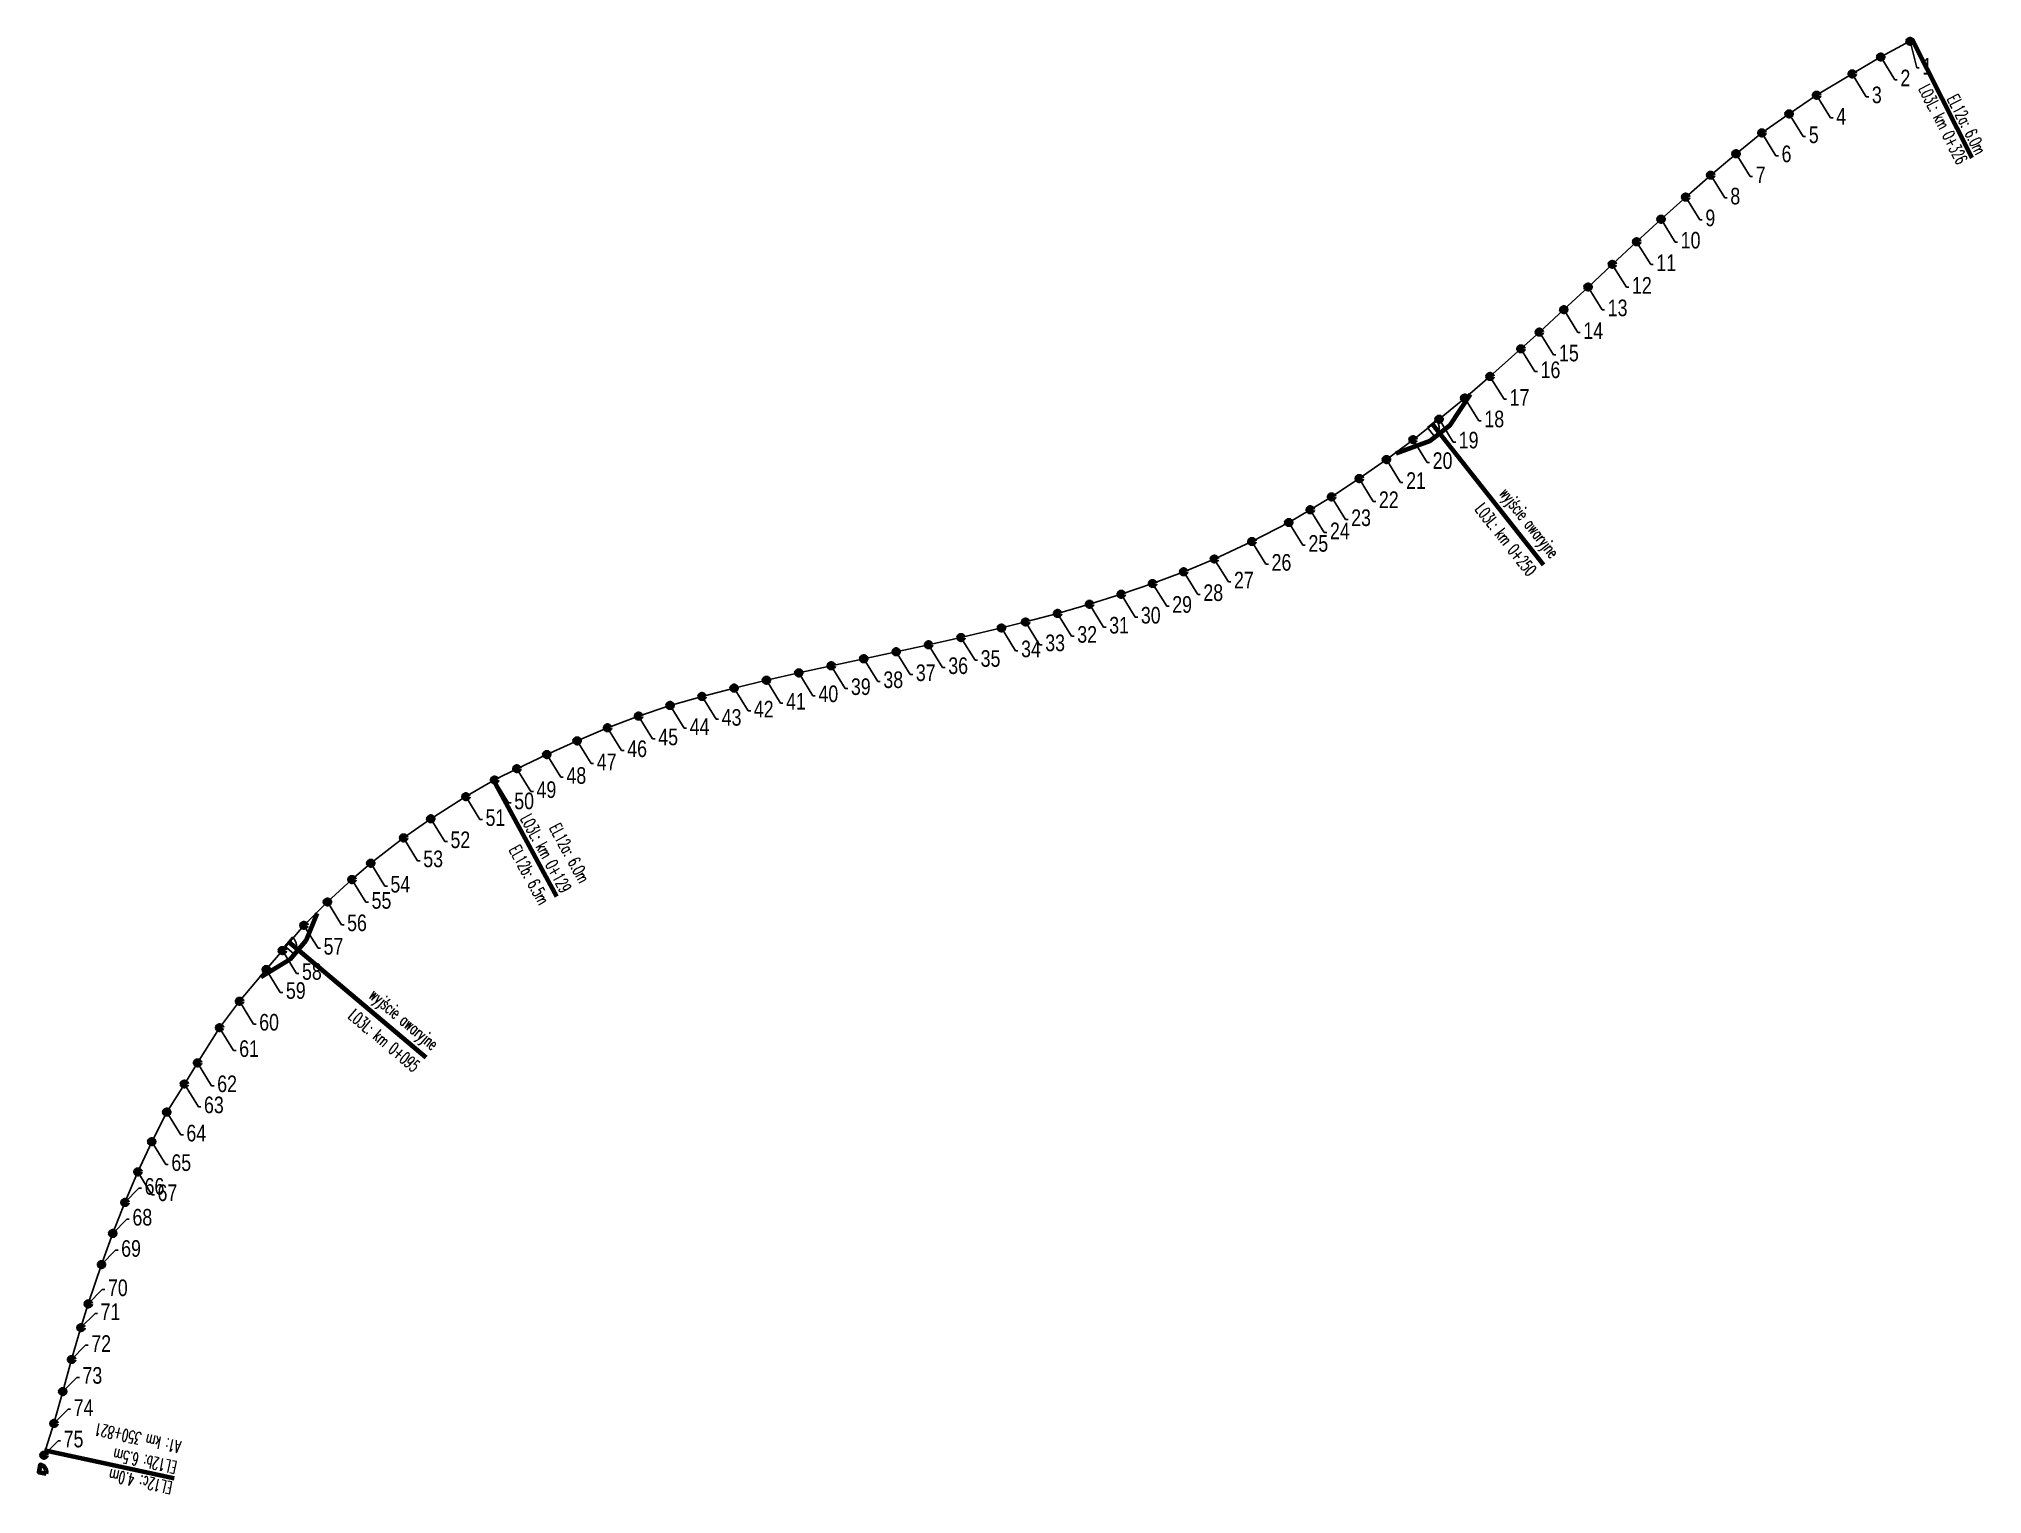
# Model space of a CAD drawing. Header units: metres. Extents: x 7402779 to 7405920, y 5696902 to 5712005.
# Drawn here: x 7404987 to 7405221.1, y 5697856.4 to 5698031.8 of the extents above; entities that cross this region are included whole.
import ezdxf

# ---------------------------------------------------------------- set-up
doc = ezdxf.new("R2010")
doc.units = ezdxf.units.M
for name, color, linetype in [('Drzwi ewakuacyjne', 100, 'Continuous'), ('Drzwi ewakuacyjne_opis', 7, 'Continuous'), ('Ekran_akustyczny', 100, 'Continuous'), ('Ekran_akustyczny_4m_opis', 7, 'Continuous'), ('Ekran_akustyczny_6.5m_opis', 7, 'Continuous'), ('Ekran_akustyczny_6m_opis', 7, 'Continuous'), ('Ekran_akustyczny_pale', 100, 'Continuous'), ('Ekran_akustyczny_pale_opis', 1, 'Continuous')]:
    doc.layers.add(name, color=color, linetype=linetype)
doc.styles.add('CDMSTYLE', font='CDMSIMPL', dxfattribs={"width": 0.8, "bigfont": 'CDMBIGPL'})
doc.styles.add('simplex 0.60', font='simplex.shx', dxfattribs={"width": 0.6})
doc.dimstyles.new('CDM-ME200MM', dxfattribs={"dimscale": 0.2, "dimtxt": 2.5, "dimasz": 1.5, "dimexe": 1.5, "dimexo": 5, "dimgap": 0.5, "dimtad": 1, "dimdec": 0, "dimlfac": 1000, "dimrnd": 1, "dimzin": 9, "dimtxsty": 'CDMSTYLE', "dimblk": 'OBLIQUE', "dimcen": 2.5, "dimdle": 1.5, "dimclrd": 9, "dimclre": 9, "dimadec": 1, "dimazin": 2, "dimtfac": 1, "dimtdec": 0, "dimtix": 1, "dimtmove": 2, "dimatfit": 3, "dimldrblk": 'NONE', "dimfxl": 1, "dimtvp": 1, "dimtolj": 1, "dimtzin": 0, "dimlwd": 25, "dimlwe": 25, "dimarcsym": 0})

msp = doc.modelspace()

# ---------------------------------------------------------------- texts
at = {"layer": 'Drzwi ewakuacyjne_opis', "lineweight": 100, "char_height": 1.5, "attachment_point": 9, "style": 'simplex 0.60'}
for s, insert, rotation in [('wyjście awaryjne', (7405168.72, 5697968.79), 308.3337), ('L03L: km 0+250', (7405166.38, 5697966.94), 308.3337), ('wyjście awaryjne', (7405034.02, 5697909.47), 319.8373), ('L03L: km 0+095', (7405032.09, 5697907.19), 319.8373)]:
    msp.add_mtext(s, dxfattribs=dict(at, insert=insert, rotation=rotation))
at = {"layer": 'Ekran_akustyczny_4m_opis', "lineweight": 100, "insert": (7405003.19, 5697857.87), "char_height": 1.5, "attachment_point": 7, "rotation": 167.8466, "style": 'simplex 0.60'}
msp.add_mtext('EL12c: 4.0m', dxfattribs=at)
at = {"layer": 'Ekran_akustyczny_6.5m_opis', "lineweight": 100, "char_height": 1.5, "style": 'simplex 0.60'}
for s, insert, attachment_point, rotation in [('EL12b: 6.5m', (7405047.28, 5697927.29), 9, 298.4416), ('A1: km 350+821', (7405004.24, 5697862.8), 7, 167.8466), ('EL12b: 6.5m', (7405003.73, 5697860.33), 7, 167.8466)]:
    msp.add_mtext(s, dxfattribs=dict(at, insert=insert, attachment_point=attachment_point, rotation=rotation))
at = {"layer": 'Ekran_akustyczny_6m_opis', "lineweight": 100, "char_height": 1.5, "attachment_point": 9, "style": 'simplex 0.60'}
for s, insert, rotation in [('L03L: km 0+326', (7405218.1, 5698016.56), 296.862), ('EL12a: 6.0m', (7405220.35, 5698017.7), 296.862), ('L03L: km 0+129', (7405049.91, 5697928.73), 298.4416), ('EL12a: 6.0m', (7405052.13, 5697929.92), 298.4416)]:
    msp.add_mtext(s, dxfattribs=dict(at, insert=insert, rotation=rotation))
at = {"layer": 'Ekran_akustyczny_pale_opis', "color": 1, "lineweight": 100, "char_height": 2, "attachment_point": 4, "style": 'CDMSTYLE'}
for s, insert in [('1', (7405213.92, 5698028.52)), ('3', (7405207.84, 5698025.05)), ('2', (7405211.28, 5698027.1)), ('4', (7405203.55, 5698022.49)), ('5', (7405200.24, 5698020.24)), ('6', (7405196.96, 5698017.94)), ('7', (7405193.85, 5698015.43)), ('8', (7405190.79, 5698012.85)), ('9', (7405187.78, 5698010.22)), ('10', (7405184.81, 5698007.54)), ('11', (7405181.87, 5698004.83)), ('12', (7405178.94, 5698002.11)), ('13', (7405176.02, 5697999.38)), ('14', (7405173.09, 5697996.65)), ('15', (7405170.15, 5697993.94)), ('16', (7405167.93, 5697991.92)), ('17', (7405164.2, 5697988.6)), ('18', (7405161.16, 5697985.99)), ('19', (7405158.07, 5697983.45)), ('20', (7405154.93, 5697980.97)), ('21', (7405151.73, 5697978.58)), ('22', (7405148.45, 5697976.28)), ('23', (7405145.11, 5697974.09)), ('25', (7405139.96, 5697971)), ('24', (7405142.55, 5697972.52)), ('26', (7405135.52, 5697968.71)), ('27', (7405130.99, 5697966.59)), ('28', (7405127.3, 5697965.06)), ('30', (7405119.77, 5697962.34)), ('29', (7405123.55, 5697963.64)), ('32', (7405112.11, 5697960.03)), ('31', (7405115.96, 5697961.14)), ('35', (7405100.47, 5697957.13)), ('34', (7405105.34, 5697958.28)), ('33', (7405108.25, 5697959.01)), ('38', (7405088.75, 5697954.57)), ('37', (7405092.66, 5697955.41)), ('36', (7405096.57, 5697956.26)), ('40', (7405080.93, 5697952.87)), ('39', (7405084.84, 5697953.73)), ('43', (7405069.27, 5697950.03)), ('42', (7405073.14, 5697951.04)), ('41', (7405077.03, 5697951.98)), ('45', (7405061.63, 5697947.67)), ('44', (7405065.42, 5697948.94)), ('46', (7405057.89, 5697946.25)), ('48', (7405050.57, 5697943.03)), ('47', (7405054.22, 5697944.68)), ('49', (7405046.96, 5697941.32)), ('50', (7405044.28, 5697939.96)), ('51', (7405040.82, 5697937.95)), ('52', (7405036.59, 5697935.28)), ('53', (7405033.32, 5697932.98)), ('54', (7405029.36, 5697929.93)), ('55', (7405027.09, 5697927.97)), ('56', (7405024.14, 5697925.27)), ('57', (7405021.31, 5697922.44)), ('58', (7405018.71, 5697919.41)), ('59', (7405016.77, 5697917.11)), ('60', (7405013.55, 5697913.29)), ('61', (7405011.14, 5697910.11)), ('62', (7405008.49, 5697905.87)), ('63', (7405006.9, 5697903.33)), ('64', (7405004.78, 5697899.93)), ('65', (7405002.97, 5697896.37)), ('66', (7404999.74, 5697893.51)), ('67', (7405001.3, 5697892.74)), ('68', (7404998.28, 5697889.79)), ('69', (7404996.92, 5697886.03)), ('70', (7404995.33, 5697881.29)), ('71', (7404994.44, 5697878.42)), ('72', (7404993.32, 5697874.58)), ('73', (7404992.26, 5697870.73)), ('74', (7404991.19, 5697866.87)), ('75', (7404989.99, 5697863.06))]:
    msp.add_mtext(s, dxfattribs=dict(at, insert=insert))

# ---------------------------------------------------------------- blocks, each defined once
blk = doc.blocks.new('Wyjście awaryjne')
at = {"layer": 'Drzwi ewakuacyjne'}
blk.add_lwpolyline([(0, 0), (-1.4, 0, 0.414214), (0, -1.4)], format="xyb", close=True, dxfattribs=at)
blk = doc.blocks.new('_None')
blk = doc.blocks.new('_OBLIQUE')
at = {"color": 0, "linetype": 'ByBlock'}
blk.add_line((-0.5, -0.5), (0.5, 0.5), dxfattribs=at)

# ---------------------------------------------------------------- linework, layer by layer
at = {"layer": 'Drzwi ewakuacyjne', "lineweight": 100}
msp.add_lwpolyline([(7404987.89, 5697858.92, 0.414214), (7404987.17, 5697859.97), (7404987, 5697859.09), (7404987.89, 5697858.92)], format="xyb", dxfattribs=at)
at = {"layer": 'Drzwi ewakuacyjne_opis', "lineweight": 100}
for p, q in [((7405168.28, 5697968.44), (7405154.85, 5697985.43)), ((7405033.65, 5697909.04), (7405017.11, 5697923.01))]:
    msp.add_line(p, q, dxfattribs=at)
for points in [[(7405159.43, 5697988.94), (7405156.96, 5697985.18), (7405154.6, 5697983.32), (7405150.54, 5697981.86)], [(7405013.79, 5697918.77), (7405017.28, 5697920.89), (7405019.22, 5697923.18), (7405020.53, 5697926.44)]]:
    msp.add_lwpolyline(points, dxfattribs=at)
at = {"layer": 'Ekran_akustyczny', "linetype": 'Continuous', "lineweight": -3}
msp.add_lwpolyline([(7405212.43, 5698031.52), (7405208.91, 5698029.63), (7405205.47, 5698027.59), (7405201.18, 5698025.02), (7405197.87, 5698022.77), (7405194.59, 5698020.48), (7405191.48, 5698017.97), (7405188.42, 5698015.39), (7405185.42, 5698012.75), (7405182.44, 5698010.08), (7405179.5, 5698007.37), (7405176.57, 5698004.64), (7405173.65, 5698001.91), (7405170.72, 5697999.18), (7405167.78, 5697996.47), (7405165.56, 5697994.46), (7405161.83, 5697991.13), (7405158.79, 5697988.53), (7405155.7, 5697985.98), (7405152.56, 5697983.51), (7405149.36, 5697981.12), (7405146.08, 5697978.82), (7405142.74, 5697976.62), (7405140.18, 5697975.06), (7405137.59, 5697973.54), (7405133.15, 5697971.24), (7405128.62, 5697969.13), (7405124.93, 5697967.59), (7405121.18, 5697966.18), (7405117.4, 5697964.88), (7405113.59, 5697963.68), (7405109.74, 5697962.57), (7405105.88, 5697961.54), (7405102.97, 5697960.82), (7405098.1, 5697959.67), (7405094.2, 5697958.79), (7405090.29, 5697957.95), (7405086.38, 5697957.11), (7405082.46, 5697956.27), (7405078.56, 5697955.41), (7405074.66, 5697954.51), (7405070.77, 5697953.57), (7405066.9, 5697952.57), (7405063.05, 5697951.48), (7405059.26, 5697950.2), (7405055.52, 5697948.79), (7405051.85, 5697947.21), (7405048.2, 5697945.57), (7405044.59, 5697943.86), (7405041.91, 5697942.5), (7405038.45, 5697940.49), (7405034.22, 5697937.82), (7405030.95, 5697935.52), (7405026.99, 5697932.46), (7405024.72, 5697930.5), (7405021.77, 5697927.8), (7405018.94, 5697924.98), (7405016.34, 5697921.94), (7405014.4, 5697919.65), (7405011.18, 5697915.83), (7405008.77, 5697912.65), (7405006.12, 5697908.41), (7405004.53, 5697905.86), (7405002.41, 5697902.47), (7405000.6, 5697898.91), (7404998.93, 5697895.27), (7404997.37, 5697891.59), (7404995.91, 5697887.87), (7404994.55, 5697884.1), (7404992.96, 5697879.36), (7404992.07, 5697876.5), (7404990.95, 5697872.66), (7404989.89, 5697868.8), (7404988.82, 5697864.95), (7404987.62, 5697861.13)], dxfattribs=at)
at = {"layer": 'Ekran_akustyczny_4m_opis', "lineweight": 100}
msp.add_line((7405003.31, 5697858.31), (7404987.67, 5697861.68), dxfattribs=at)
at = {"layer": 'Ekran_akustyczny_6m_opis', "lineweight": 100}
for p, q in [((7405219.94, 5698017.49), (7405212.71, 5698031.77)), ((7405049.41, 5697928.44), (7405041.79, 5697942.51))]:
    msp.add_line(p, q, dxfattribs=at)
at = {"layer": 'Ekran_akustyczny_pale', "lineweight": 100}
for centre in [(7405212.44, 5698031.52), (7405208.91, 5698029.63), (7405205.47, 5698027.59), (7405201.18, 5698025.02), (7405197.87, 5698022.77), (7405194.59, 5698020.48), (7405191.48, 5698017.97), (7405188.42, 5698015.39), (7405185.41, 5698012.75), (7405182.44, 5698010.08), (7405179.5, 5698007.37), (7405176.57, 5698004.64), (7405173.65, 5698001.91), (7405170.72, 5697999.18), (7405167.78, 5697996.47), (7405165.56, 5697994.46), (7405161.83, 5697991.13), (7405158.79, 5697988.53), (7405155.7, 5697985.98), (7405152.56, 5697983.51), (7405149.36, 5697981.12), (7405146.08, 5697978.82), (7405142.74, 5697976.62), (7405140.18, 5697975.06), (7405137.59, 5697973.53), (7405133.15, 5697971.24), (7405124.93, 5697967.59), (7405128.62, 5697969.13), (7405117.4, 5697964.88), (7405121.18, 5697966.18), (7405109.74, 5697962.57), (7405113.59, 5697963.68), (7405102.97, 5697960.82), (7405105.88, 5697961.54), (7405090.29, 5697957.95), (7405094.2, 5697958.79), (7405098.1, 5697959.67), (7405078.56, 5697955.41), (7405082.47, 5697956.27), (7405086.38, 5697957.11), (7405070.77, 5697953.57), (7405074.66, 5697954.52), (7405063.05, 5697951.48), (7405066.9, 5697952.57), (7405055.52, 5697948.79), (7405059.26, 5697950.2), (7405051.85, 5697947.21), (7405044.59, 5697943.86), (7405048.2, 5697945.57), (7405041.91, 5697942.5), (7405038.45, 5697940.49), (7405034.22, 5697937.82), (7405030.95, 5697935.52), (7405026.99, 5697932.47), (7405024.72, 5697930.5), (7405021.77, 5697927.8), (7405018.94, 5697924.98), (7405016.34, 5697921.94), (7405014.4, 5697919.65), (7405011.18, 5697915.83), (7405008.77, 5697912.65), (7405006.12, 5697908.41), (7405004.53, 5697905.86), (7405002.41, 5697902.47), (7405000.6, 5697898.91), (7404998.93, 5697895.27), (7404997.37, 5697891.59), (7404995.91, 5697887.86), (7404994.55, 5697884.1), (7404992.96, 5697879.36), (7404992.07, 5697876.5), (7404990.95, 5697872.66), (7404989.89, 5697868.8), (7404988.82, 5697864.95), (7404987.62, 5697861.13)]:
    msp.add_circle(centre, 0.3, dxfattribs=at)

# ---------------------------------------------------------------- block references
at = {"layer": 'Drzwi ewakuacyjne', "color": 1, "lineweight": 100, "xscale": -1}
for p, rotation in [((7405154.3, 5697984.99), 38.23774361495807), ((7405016.65, 5697922.47), 49.7412896569563)]:
    msp.add_blockref('Wyjście awaryjne', p, dxfattribs=dict(at, rotation=rotation))

msp.set_redraw_order([(e.dxf.handle, doc.entitydb.next_handle()) for e in msp.query("TEXT MTEXT ATTDEF DIMENSION ARC_DIMENSION")])  # texts and dimensions are drawn at this point

# ---------------------------------------------------------------- leaders
at = {"layer": 'Ekran_akustyczny_pale_opis', "color": 1, "lineweight": 100, "annotation_type": 0, "has_hookline": 1, "hookline_direction": 0}
for points, text_width in [([(7405212.44, 5698031.52), (7405213.24, 5698028.31), (7405213.54, 5698028.31)], 0.381), ([(7405208.91, 5698029.63), (7405210.6, 5698026.89), (7405210.9, 5698026.89)], 1.07), ([(7405205.47, 5698027.59), (7405207.16, 5698024.84), (7405207.46, 5698024.84)], 1.07), ([(7405201.18, 5698025.02), (7405202.87, 5698022.28), (7405203.17, 5698022.28)], 1.14), ([(7405197.87, 5698022.77), (7405199.56, 5698020.03), (7405199.86, 5698020.03)], 1.07), ([(7405194.59, 5698020.48), (7405196.28, 5698017.73), (7405196.58, 5698017.73)], 0.99), ([(7405191.48, 5698017.97), (7405193.17, 5698015.22), (7405193.47, 5698015.22)], 1.07), ([(7405188.42, 5698015.39), (7405190.12, 5698012.64), (7405190.42, 5698012.64)], 1.07), ([(7405185.41, 5698012.75), (7405187.11, 5698010.01), (7405187.41, 5698010.01)], 0.99), ([(7405182.44, 5698010.08), (7405184.13, 5698007.33), (7405184.43, 5698007.33)], 2.29), ([(7405179.5, 5698007.37), (7405181.19, 5698004.62), (7405181.49, 5698004.62)], 1.6), ([(7405176.57, 5698004.64), (7405178.26, 5698001.9), (7405178.56, 5698001.9)], 2.29), ([(7405173.65, 5698001.91), (7405175.34, 5697999.16), (7405175.64, 5697999.16)], 2.29), ([(7405170.72, 5697999.18), (7405172.41, 5697996.44), (7405172.71, 5697996.44)], 2.36), ([(7405167.78, 5697996.47), (7405169.47, 5697993.72), (7405169.77, 5697993.72)], 2.29), ([(7405165.56, 5697994.46), (7405167.25, 5697991.71), (7405167.55, 5697991.71)], 2.21), ([(7405161.83, 5697991.13), (7405163.52, 5697988.38), (7405163.82, 5697988.38)], 2.29), ([(7405158.79, 5697988.53), (7405160.48, 5697985.78), (7405160.78, 5697985.78)], 2.29), ([(7405155.7, 5697985.98), (7405157.4, 5697983.23), (7405157.7, 5697983.23)], 2.21), ([(7405152.56, 5697983.51), (7405154.25, 5697980.76), (7405154.55, 5697980.76)], 2.59), ([(7405149.36, 5697981.12), (7405151.05, 5697978.37), (7405151.35, 5697978.37)], 1.9), ([(7405146.08, 5697978.82), (7405147.77, 5697976.07), (7405148.07, 5697976.07)], 2.59), ([(7405140.18, 5697975.06), (7405141.87, 5697972.31), (7405142.17, 5697972.31)], 2.67), ([(7405142.74, 5697976.62), (7405144.43, 5697973.88), (7405144.73, 5697973.88)], 2.59), ([(7405137.59, 5697973.53), (7405139.28, 5697970.79), (7405139.58, 5697970.79)], 2.59), ([(7405133.15, 5697971.24), (7405134.84, 5697968.5), (7405135.14, 5697968.5)], 2.51), ([(7405124.93, 5697967.59), (7405126.62, 5697964.84), (7405126.92, 5697964.84)], 2.59), ([(7405128.62, 5697969.13), (7405130.31, 5697966.38), (7405130.61, 5697966.38)], 2.59), ([(7405121.18, 5697966.18), (7405122.88, 5697963.43), (7405123.18, 5697963.43)], 2.51), ([(7405113.59, 5697963.68), (7405115.28, 5697960.93), (7405115.58, 5697960.93)], 1.9), ([(7405117.4, 5697964.88), (7405119.09, 5697962.13), (7405119.39, 5697962.13)], 2.59), ([(7405102.97, 5697960.82), (7405104.66, 5697958.07), (7405104.96, 5697958.07)], 2.67), ([(7405105.88, 5697961.54), (7405107.57, 5697958.79), (7405107.87, 5697958.79)], 2.59), ([(7405109.74, 5697962.57), (7405111.43, 5697959.82), (7405111.73, 5697959.82)], 2.59), ([(7405090.29, 5697957.95), (7405091.98, 5697955.2), (7405092.28, 5697955.2)], 2.59), ([(7405094.2, 5697958.79), (7405095.89, 5697956.05), (7405096.19, 5697956.05)], 2.51), ([(7405098.1, 5697959.67), (7405099.79, 5697956.92), (7405100.09, 5697956.92)], 2.59), ([(7405082.47, 5697956.27), (7405084.16, 5697953.52), (7405084.46, 5697953.52)], 2.51), ([(7405086.38, 5697957.11), (7405088.07, 5697954.36), (7405088.37, 5697954.36)], 2.59), ([(7405070.77, 5697953.57), (7405072.46, 5697950.82), (7405072.76, 5697950.82)], 2.59), ([(7405074.66, 5697954.52), (7405076.35, 5697951.77), (7405076.65, 5697951.77)], 1.9), ([(7405078.56, 5697955.41), (7405080.25, 5697952.66), (7405080.55, 5697952.66)], 2.59), ([(7405063.05, 5697951.48), (7405064.74, 5697948.73), (7405065.04, 5697948.73)], 2.67), ([(7405066.9, 5697952.57), (7405068.59, 5697949.82), (7405068.89, 5697949.82)], 2.59), ([(7405055.52, 5697948.79), (7405057.21, 5697946.04), (7405057.51, 5697946.04)], 2.51), ([(7405059.26, 5697950.2), (7405060.95, 5697947.45), (7405061.25, 5697947.45)], 2.59), ([(7405051.85, 5697947.21), (7405053.54, 5697944.47), (7405053.84, 5697944.47)], 2.59), ([(7405044.59, 5697943.86), (7405046.28, 5697941.11), (7405046.58, 5697941.11)], 2.51), ([(7405048.2, 5697945.57), (7405049.89, 5697942.82), (7405050.19, 5697942.82)], 2.59), ([(7405041.91, 5697942.5), (7405043.6, 5697939.75), (7405043.9, 5697939.75)], 2.59), ([(7405038.45, 5697940.49), (7405040.14, 5697937.74), (7405040.44, 5697937.74)], 1.9), ([(7405034.22, 5697937.82), (7405035.92, 5697935.07), (7405036.22, 5697935.07)], 2.59), ([(7405030.95, 5697935.52), (7405032.64, 5697932.77), (7405032.94, 5697932.77)], 2.59), ([(7405026.99, 5697932.47), (7405028.69, 5697929.72), (7405028.99, 5697929.72)], 2.67), ([(7405024.72, 5697930.5), (7405026.41, 5697927.76), (7405026.71, 5697927.76)], 2.59), ([(7405021.77, 5697927.8), (7405023.47, 5697925.05), (7405023.77, 5697925.05)], 2.51), ([(7405018.94, 5697924.98), (7405020.64, 5697922.23), (7405020.94, 5697922.23)], 2.59), ([(7405016.34, 5697921.94), (7405018.03, 5697919.19), (7405018.33, 5697919.19)], 2.59), ([(7405014.4, 5697919.65), (7405016.09, 5697916.9), (7405016.39, 5697916.9)], 2.51), ([(7405011.18, 5697915.83), (7405012.87, 5697913.08), (7405013.17, 5697913.08)], 2.59), ([(7405008.77, 5697912.65), (7405010.46, 5697909.9), (7405010.76, 5697909.9)], 1.9), ([(7405006.12, 5697908.41), (7405007.81, 5697905.66), (7405008.11, 5697905.66)], 2.59), ([(7405004.53, 5697905.86), (7405006.22, 5697903.11), (7405006.52, 5697903.11)], 2.59), ([(7405002.41, 5697902.47), (7405004.11, 5697899.72), (7405004.41, 5697899.72)], 2.67), ([(7405000.6, 5697898.91), (7405002.29, 5697896.16), (7405002.59, 5697896.16)], 2.59), ([(7404998.93, 5697895.27), (7405000.62, 5697892.52), (7405000.92, 5697892.52)], 2.59), ([(7404997.37, 5697891.59), (7404999.06, 5697893.3), (7404999.36, 5697893.3)], 2.51), ([(7404995.91, 5697887.86), (7404997.6, 5697889.58), (7404997.9, 5697889.58)], 2.59), ([(7404994.55, 5697884.1), (7404996.24, 5697885.82), (7404996.54, 5697885.82)], 2.51), ([(7404992.96, 5697879.36), (7404994.65, 5697881.08), (7404994.95, 5697881.08)], 2.59), ([(7404992.07, 5697876.5), (7404993.77, 5697878.21), (7404994.07, 5697878.21)], 1.9), ([(7404990.95, 5697872.66), (7404992.64, 5697874.37), (7404992.94, 5697874.37)], 2.59), ([(7404989.89, 5697868.8), (7404991.58, 5697870.51), (7404991.88, 5697870.51)], 2.59), ([(7404988.82, 5697864.95), (7404990.52, 5697866.66), (7404990.82, 5697866.66)], 2.67), ([(7404987.62, 5697861.13), (7404989.31, 5697862.84), (7404989.61, 5697862.84)], 2.59)]:
    msp.add_leader(points, dimstyle='CDM-ME200MM', override={"dimtxt": 3.5, "dimgap": 0.5, "dimtad": 0, "dimzin": 0, "dimclrd": 1}, dxfattribs=dict(at, text_width=text_width))

doc.saveas('drawing.dxf')
